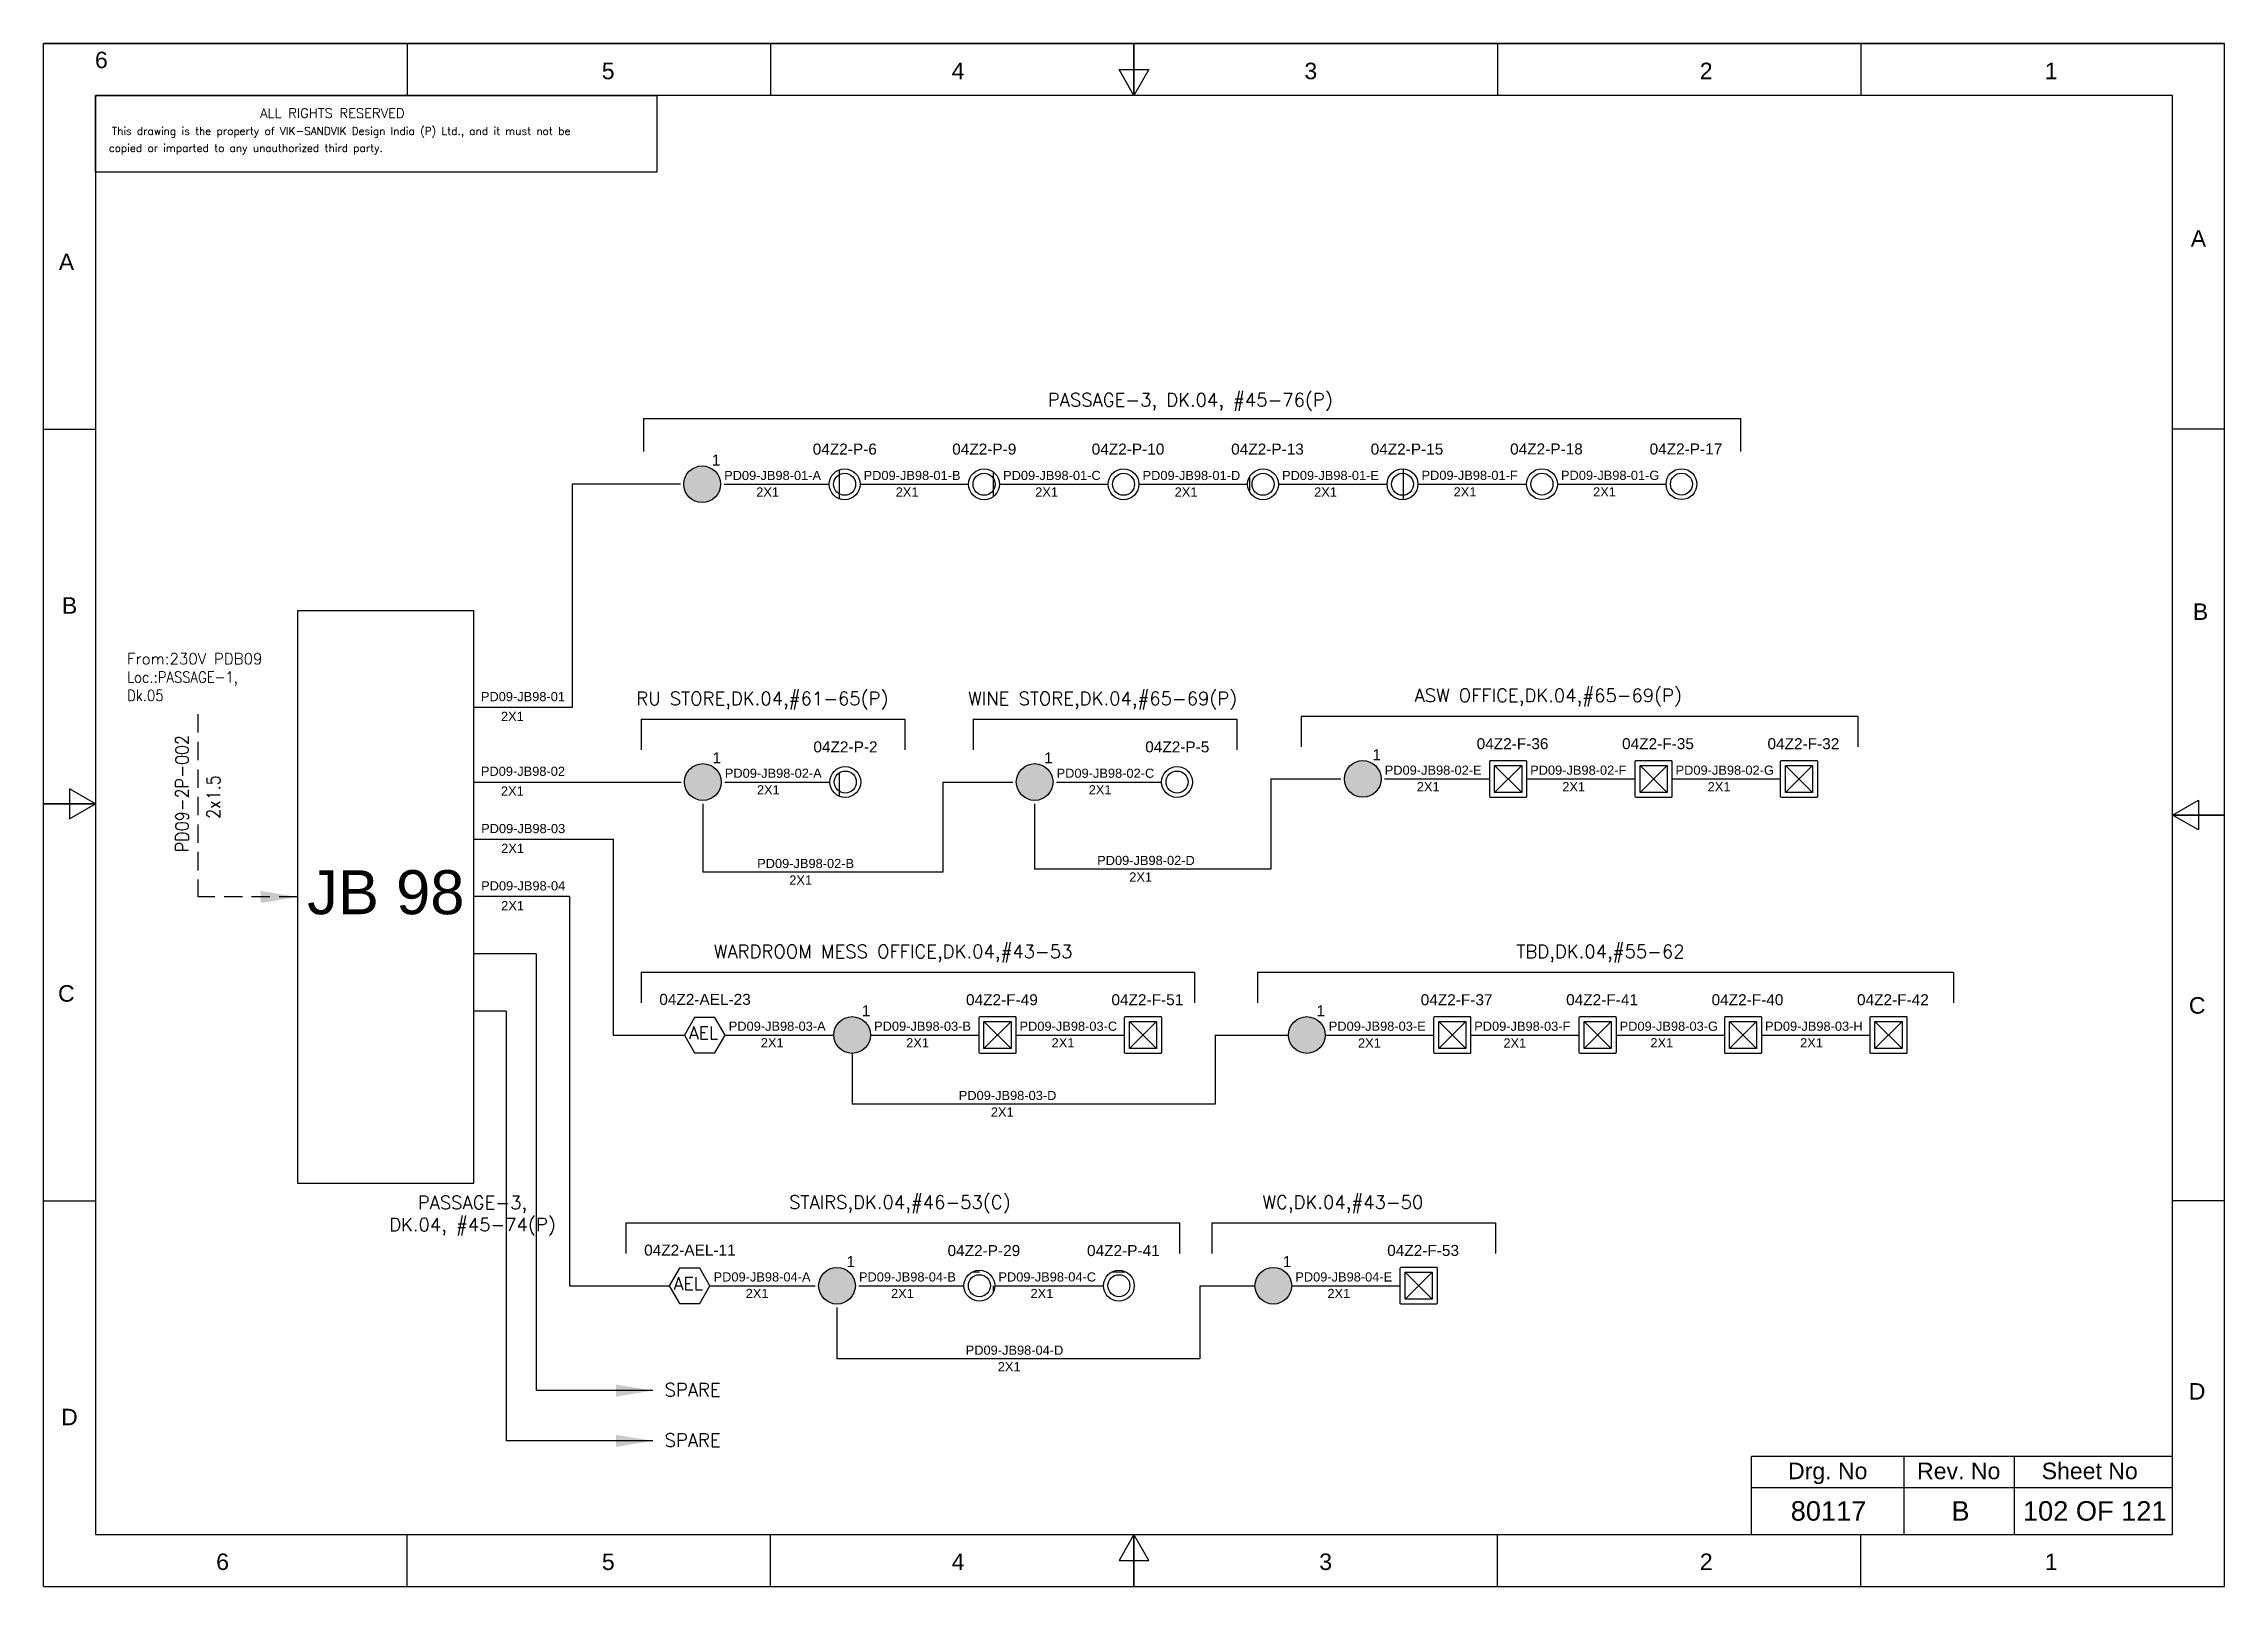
# Model space of a CAD drawing. Header units: inches. Extents: x -3311 to 1429, y -713 to 2436.
# Drawn here: x -2979.2 to -2682.2, y -461.9 to -251.8 of the extents above; entities that cross this region are included whole.
import ezdxf
from ezdxf.enums import TextEntityAlignment as Align

# ---------------------------------------------------------------- set-up
doc = ezdxf.new("R2010")
doc.units = ezdxf.units.IN
doc.linetypes.add('HIDDEN', pattern=[0.375, 0.25, -0.125])
doc.linetypes.add('SOLID', pattern=[0])
for name, color, linetype, lineweight in [('ELEC_TXT-025', 1, 'Continuous', 25), ('HEL-025', 1, 'Continuous', 25), ('HEL-035', 2, 'Continuous', 35)]:
    doc.layers.add(name, color=color, linetype=linetype, lineweight=lineweight)
doc.layers.add('Fmount', color=7, linetype='Continuous')
doc.layers.add('LINE', color=3, linetype='SOLID')
doc.styles.add('_NORMAL', font='arial.ttf')
doc.styles.add('ROMANS', font='simplex.shx', dxfattribs={"width": 0.88})
doc.styles.get("Standard").update_dxf_attribs({"font": 'arial.ttf'})
doc.dimstyles.get("Standard").update_dxf_attribs({"dimtxt": 0.18, "dimasz": 0.18, "dimexe": 0.18, "dimexo": 0.0625, "dimgap": 0.09, "dimtad": 0, "dimtih": 1, "dimtoh": 1, "dimdec": 4, "dimzin": 0, "dimdsep": 46, "dimtxsty": 'Standard', "dimcen": 0.09, "dimadec": 0, "dimazin": 0, "dimtfac": 1, "dimtdec": 4, "dimtofl": 0, "dimtmove": 0, "dimatfit": 3, "dimfxl": 1, "dimtolj": 1, "dimtzin": 0, "dimarcsym": 0})
pattern_1 = [(0, (0, 0), (0, 6.985), [5.08, -1.905]), (90, (0, 0), (-6.985, 4e-16), [5.08, -1.905])]

msp = doc.modelspace()

# ---------------------------------------------------------------- texts
at = {"color": 7}
for s, p in [('PD09-JB98-01-A', (-2886.540084450824, -311.2727992105604, -0.0270609315187806)), ('PD09-JB98-01-B', (-2867.544667444669, -311.2728196726775, -0.0541218630375612)), ('PD09-JB98-01-C', (-2848.54925051194, -311.2734015147196, -0.1082437260751223)), ('PD09-JB98-01-D', (-2829.553833505589, -311.2733923819019, -0.1082437260751223)), ('PD09-JB98-01-E', (-2810.558416499334, -311.2733923819019, -0.1353046575939029)), ('PD09-JB98-01-F', (-2791.5630792165, -311.2550885196474, -0.1623655891126835)), ('PD09-JB98-01-G', (-2772.567662210247, -311.2550885196474, -0.1623655891126835)), ('2X1', (-2882.169375895053, -313.5269530871058, -0.0270609315187806)), ('2X1', (-2863.173958889811, -313.5270411654899, -0.0541218630375612)), ('2X1', (-2844.178541956913, -313.527596234107, -0.0811827945563418)), ('2X1', (-2825.18312495066, -313.527596234107, -0.1082437260751223)), ('2X1', (-2806.187707944406, -313.527596234107, -0.1353046575939029)), ('2X1', (-2787.192370660731, -313.5092423961928, -0.1623655891126835)), ('2X1', (-2768.196953654475, -313.5092423961928, -0.1623655891126835)), ('PD09-JB98-01', (-2919.665528667509, -341.3840145555005)), ('2X1', (-2916.93458592724, -344.0776583475454)), ('PD09-JB98-02', (-2919.665528667509, -351.5510615854764)), ('PD09-JB98-02-E', (-2796.574994294091, -351.4021390475975, -0.0270609315187806)), ('PD09-JB98-02-F', (-2776.768377287837, -351.4021390475973, -0.0270609315187806)), ('PD09-JB98-02-G', (-2756.961760281584, -351.4021390475971, -0.0270609315187806)), ('2X1', (-2916.93458592724, -354.2447053775213)), ('PD09-JB98-02-A', (-2886.446977018302, -351.8186923215383)), ('2X1', (-2882.076268463445, -354.0729138143507)), ('PD09-JB98-02-C', (-2841.259396348809, -351.8186923215383)), ('2X1', (-2836.888687793952, -354.0729138143507)), ('2X1', (-2792.204285739233, -353.6563605404099, -0.0270609315187806)), ('2X1', (-2772.39766873298, -353.6563605404097, -0.0270609315187806)), ('2X1', (-2752.591051726726, -353.6563605404094, -0.0270609315187806)), ('PD09-JB98-03', (-2919.635294439541, -359.3526927214078)), ('2X1', (-2916.904351699272, -362.0463365134528)), ('PD09-JB98-02-B', (-2882.040819528846, -364.1086839357895, 0.0270609315187806)), ('2X1', (-2877.670110973988, -366.3629054286021, 0.0270609315187806)), ('PD09-JB98-02-D', (-2835.736445629415, -363.6921306618483)), ('2X1', (-2831.365737074557, -365.9463521546609)), ('PD09-JB98-04', (-2919.635294439541, -367.1543238573402)), ('2X1', (-2916.904351699272, -369.8479676493852)), ('PD09-JB98-03-A', (-2885.913254296906, -386.2663496679459)), ('PD09-JB98-03-B', (-2866.117837290651, -386.2663496679461)), ('PD09-JB98-03-C', (-2846.311220284395, -386.2663496679461)), ('PD09-JB98-03-E', (-2804.194229152152, -386.2663532052501, 0.0270609315187806)), ('PD09-JB98-03-F', (-2784.387612145896, -386.2663532052501, 0.0270609315187806)), ('PD09-JB98-03-G', (-2764.580995139642, -386.2663532052501, 0.0270609315187806)), ('PD09-JB98-03-H', (-2744.774378133387, -386.2663532052501, 0.0270609315187806)), ('2X1', (-2881.542545741162, -388.5205157433741)), ('2X1', (-2861.747128734907, -388.5205157433741)), ('2X1', (-2841.940511728651, -388.5205157433738)), ('2X1', (-2800.213462864708, -388.55378487143)), ('2X1', (-2780.406845858452, -388.55378487143)), ('2X1', (-2760.389388375119, -388.5258530888762, 0.0270609315187806)), ('2X1', (-2739.99959648286, -388.5258530888762, 0.0270609315187806)), ('PD09-JB98-03-D', (-2854.586252770203, -395.6949542277584, 0.0270609315187806)), ('2X1', (-2850.21554421446, -397.9491203031862, 0.0270609315187806)), ('PD09-JB98-04-A', (-2887.974699389323, -420.404645022126)), ('2X1', (-2883.603990833579, -422.658811097554)), ('PD09-JB98-04-B', (-2868.179282383067, -420.404645022126)), ('2X1', (-2863.808573827324, -422.658811097554)), ('PD09-JB98-04-C', (-2849.183865376812, -420.404645022126)), ('2X1', (-2844.813156821956, -422.6588665149381)), ('PD09-JB98-04-E', (-2808.755674244571, -420.4046485594303, 0.0270609315187806)), ('2X1', (-2804.384965688825, -422.6588146348583, 0.0270609315187806)), ('PD09-JB98-04-D', (-2853.639925639829, -430.3790496723564, 0.0270609315187806)), ('2X1', (-2849.269217084973, -432.6332711651684, 0.0270609315187806))]:
    msp.add_text(s, height=1.25, dxfattribs=at).set_placement(p)
at = {"color": 7, "lineweight": 30}
msp.add_text('JB 98 ', height=6, dxfattribs=at).set_placement((-2931.450829220317, -367.3950146774625), align=Align.MIDDLE_CENTER)
at = {"color": 7}
for s, height, p in [('Drg. No', 2.245994999999999, (-2736.239267734265, -446.1968448396528)), ('Rev. No', 2.245994999999999, (-2718.401652105322, -446.1968448396524)), ('Sheet No', 2.245994999999999, (-2700.560250661434, -446.1968448396528)), ('80117', 2.65275, (-2736.131572322293, -451.6419605317905)), ('B', 2.65275, (-2718.16090173871, -451.6419605317897)), ('102 OF 121', 2.65275, (-2699.87438418873, -451.6419605317897))]:
    msp.add_text(s, height=height, dxfattribs=at).set_placement(p, align=Align.MIDDLE_CENTER)
at = {"insert": (-2842.460686579612, -299.445551784165, -0.0270609315187806), "char_height": 1.8, "width": 80.35367833693469, "attachment_point": 1, "style": '_NORMAL'}
msp.add_mtext('{\\Fromans|c0;\\C2;PASSAGE-3, DK.04, #45-76(P)}', dxfattribs=at)
at = {"color": 7, "insert": (-2967.86064183001, -334.8569919336333), "char_height": 1.5, "width": 44.84489767942082, "attachment_point": 1}
msp.add_mtext('{\\Fromans|c0;\\C2;From:230V PDB09 \\P\\Fsimplex|c0;\\W0.88;Loc.:PASSAGE-1,\\PDk.05}', dxfattribs=at)
at = {"color": 7, "char_height": 1.8, "attachment_point": 1, "style": '_NORMAL'}
for s, insert, width in [('{\\Fromans|c0;\\C2;RU STORE,DK.04,#61-65(P)}', (-2898.502772315045, -340.1105695950971, 0.2431807007524204), 128.8823134951261), ('{\\Fromans|c0;\\C2;WINE STORE,DK.04,#65-69(P)}', (-2853.315191645552, -340.1105695950971, 0.2431807007524204), 128.8823134951261), ('{\\Fromans|c0;\\C2;ASW OFFICE,DK.04,#65-69(P)}', (-2792.516192004523, -339.6940163211564, 0.2161197692336398), 128.8823134951261), ('{\\Fromans|c0;\\C2;WARDROOM MESS OFFICE,DK.04,#43-53}', (-2887.939811318894, -374.5582599545508, 0.2161197692336398), 128.8823134951261), ('{\\Fromans|c0;\\C2;TBD,DK.04,#55-62}', (-2778.649833720265, -374.5582634918562, 0.2161197692336399), 128.8823134951261), ('{\\Fromans|c0;\\C2;STAIRS,DK.04,#46-53(C)}', (-2877.692505055542, -408.6965553087306, 0.2161197692336398), 128.8823134951261), ('{\\Fromans|c0;\\C2;WC,DK.04,#43-50}', (-2813.230728454879, -408.6965588460351, 0.2431807007524204), 128.8823134951261), ('{\\Fromans|c0;\\C2;SPARE}', (-2894.644452397662, -434.2578880574264), 8.165826236390785), ('{\\Fromans|c0;\\C2;SPARE}', (-2894.644452397662, -441.1135169572253), 8.165826236390785)]:
    msp.add_mtext(s, dxfattribs=dict(at, insert=insert, width=width))
at = {"color": 7, "insert": (-2961.26596186144, -361.9467592319625), "char_height": 1.8, "width": 17.12963194783359, "attachment_point": 1, "rotation": 90, "style": '_NORMAL'}
msp.add_mtext('{\\Fromans|c0;\\W0.88;PD09-2P-002}', dxfattribs=at)
at = {"color": 7, "insert": (-2956.995010461302, -357.3849146266298), "char_height": 1.8, "attachment_point": 1, "rotation": 90, "style": '_NORMAL'}
msp.add_mtext('{\\Fsimplex|c0;\\W0.88;2x1.5}', dxfattribs=at)
at = {"color": 7, "insert": (-2932.16258562672, -408.7565193864177), "char_height": 1.8, "attachment_point": 1, "style": '_NORMAL'}
msp.add_mtext('\\pxqc;{\\Fromans|c0;\\C2;PASSAGE-3, \\PDK.04, #45-74(P)}', dxfattribs=at)

# ---------------------------------------------------------------- blocks, each defined once
blk = doc.blocks.new('fr')
at = {"color": 7, "linetype": 'Continuous'}
for p, q in [((33763.99041882888, 4500.404704292372), (33466.99094982888, 4500.404704292372)), ((33466.99094982888, 4500.404704292372), (33763.99041882888, 4500.404704292372)), ((33466.99094982888, 4290.333634292372), (33466.99094982888, 4500.404704292372)), ((33516.49086132888, 4500.404704292372), (33516.49086132888, 4493.331604292372)), ((33565.99077282888, 4500.404704292372), (33565.99077282888, 4493.331604292372)), ((33615.49068432888, 4500.404704292372), (33615.49068432888, 4493.331604292372)), ((33615.49068432888, 4493.331604292372), (33615.49068432888, 4500.404704292372)), ((33615.49068432888, 4500.404704292372), (33615.49068432888, 4493.331604292372)), ((33664.99059582888, 4500.404704292372), (33664.99059582888, 4493.331604292372)), ((33714.49050732888, 4500.404704292372), (33714.49050732888, 4493.331604292372)), ((33763.99041882888, 4290.333634292372), (33763.99041882888, 4500.404704292372)), ((33763.99041882888, 4290.333634292372), (33763.99041882888, 4500.404704292372)), ((33615.49068432888, 4493.331604292372), (33613.44882182088, 4496.868154292371)), ((33613.44882182088, 4496.868154292371), (33617.53254683689, 4496.868154292371)), ((33617.53254683689, 4496.868154292371), (33615.49068432888, 4493.331604292372)), ((33756.91731882888, 4493.331604292372), (33474.06404982888, 4493.331604292372)), ((33474.06404982888, 4493.331604292372), (33474.06404982888, 4297.406734292372)), ((33756.91731882888, 4297.406734292372), (33756.91731882888, 4493.331604292372)), ((33466.99094982888, 4447.886936792373), (33474.06404982888, 4447.886936792373)), ((33763.99041882888, 4447.886936792373), (33756.91731882888, 4447.886936792373)), ((33474.06404982888, 4396.869169292371), (33470.52749982888, 4398.911031800373)), ((33470.52749982888, 4398.911031800373), (33470.52749982888, 4394.827306784372)), ((33466.99094982888, 4396.869169292371), (33474.06404982888, 4396.869169292371)), ((33474.06404982888, 4396.869169292371), (33466.99094982888, 4396.869169292371)), ((33466.99094982888, 4396.869169292371), (33474.06404982888, 4396.869169292371)), ((33470.52749982888, 4394.827306784372), (33474.06404982888, 4396.869169292371)), ((33756.91731882888, 4395.369169292371), (33760.45386882887, 4397.411031800371)), ((33760.45386882887, 4397.411031800371), (33760.45386882887, 4393.327306784372)), ((33763.99041882888, 4395.369169292371), (33756.91731882888, 4395.369169292371)), ((33760.45386882887, 4393.327306784372), (33756.91731882888, 4395.369169292371)), ((33756.91731882888, 4395.369169292371), (33763.99041882888, 4395.369169292371)), ((33763.99041882888, 4395.369169292371), (33756.91731882888, 4395.369169292371)), ((33466.99094982888, 4342.851401792372), (33474.06404982888, 4342.851401792372)), ((33763.99041882888, 4342.851401792372), (33756.91731882888, 4342.851401792372)), ((33474.06404982888, 4297.406734292372), (33756.91731882888, 4297.406734292372)), ((33516.49086132888, 4290.333634292372), (33516.49086132888, 4297.406734292372)), ((33565.99077282888, 4290.333634292372), (33565.99077282888, 4297.406734292372)), ((33615.49068432888, 4297.406734292372), (33613.44882182088, 4293.870184292372)), ((33615.49068432888, 4290.333634292372), (33615.49068432888, 4297.406734292372)), ((33617.53254683689, 4293.870184292372), (33615.49068432888, 4297.406734292372)), ((33615.49068432888, 4297.406734292372), (33615.49068432888, 4290.333634292372)), ((33615.49068432888, 4290.333634292372), (33615.49068432888, 4297.406734292372)), ((33664.99059582888, 4290.333634292372), (33664.99059582888, 4297.406734292372)), ((33714.49050732888, 4290.333634292372), (33714.49050732888, 4297.406734292372)), ((33613.44882182088, 4293.870184292372), (33617.53254683689, 4293.870184292372)), ((33466.99094982888, 4290.333634292372), (33763.99041882888, 4290.333634292372)), ((33466.99094982888, 4290.333634292372), (33763.99041882888, 4290.333634292372))]:
    blk.add_line(p, q, dxfattribs=at)
at = {"color": 7, "style": '_NORMAL'}
for s, p in [('6', (33474.85554122253, 4498.184568051995)), ('5', (33543.88086868043, 4496.684568051995)), ('4', (33591.52292783513, 4496.684568051995)), ('3', (33639.57026672662, 4496.684568051994)), ('2', (33693.41447692277, 4496.684568051995)), ('1', (33740.39470872623, 4496.684568051995)), ('A', (33760.45386882887, 4473.878661882723)), ('A', (33470.10256842159, 4470.684646417788)), ('B', (33470.52499920517, 4423.895143770592)), ('B', (33760.73536651571, 4423.056339053171)), ('C', (33470.08476970382, 4371.074991954313)), ('C', (33760.28539060379, 4369.440827315858)), ('D', (33760.2726824658, 4316.886883350412)), ('D', (33470.50885169667, 4313.392487638034)), ('6', (33491.36728552911, 4293.686598051996)), ('5', (33543.89261298701, 4293.686598051996)), ('4', (33591.53467214172, 4293.686598051996)), ('3', (33641.59491144936, 4293.686598051996)), ('2', (33693.42622122935, 4293.686598051996)), ('1', (33740.40645303282, 4293.686598051996))]:
    blk.add_text(s, height=2.245709249999999, dxfattribs=at).set_placement(p, align=Align.MIDDLE_CENTER)
blk = doc.blocks.new('A$C4BAD7D21')
at = {"layer": 'HEL-025'}
blk.add_lwpolyline([(-34000.00013845507, -7.23888515495e-05), (-34000.00013845501, 2086.008166713233), (-18713.72949524718, 2086.008166713277), (-18713.72949524724, -7.23888078937e-05)], close=True, dxfattribs=at)
at = {"layer": 'HEL-025', "style": 'ROMANS'}
for s, p in [('This drawing is the property of VIK-SANDVIK Design India (P) Ltd., and it must not be', (-33557.56104603212, 1015.847137906297)), (' copied or imparted to any unauthorized third party.', (-33784.71575493622, 550.1417873854515))]:
    blk.add_text(s, height=210, dxfattribs=at).set_placement(p)
at = {"layer": 'HEL-035', "style": 'ROMANS'}
blk.add_text('     ALL RIGHTS RESERVED', height=262.5, dxfattribs=at).set_placement((-30497.35732344113, 1475.667350434829))
blk = doc.blocks.new('FIXED_KEY_SWITCH')
h = blk.add_hatch(color=1)
h.dxf.hatch_style = 1
edge = h.paths.add_edge_path()
edge.add_arc((848.1293472096052, 1737.458094578189), 2.5, 0, 360)
at = {"color": 1}
blk.add_circle((848.1293472096052, 1737.458094578189), 2.5, dxfattribs=at)
at = {"color": 7, "insert": (849.4370786624187, 1741.499464984656), "char_height": 1.5, "attachment_point": 1, "style": '_NORMAL'}
blk.add_mtext_dynamic_manual_height_columns('1', width=1.5, gutter_width=7.5, heights=[0], dxfattribs=at)
blk = doc.blocks.new('SWT')
blk.add_blockref('FIXED_KEY_SWITCH', (0, 0))
blk.add_attdef('TAG_NO', (844.5529265958943, 1741.112352781243), '', height=1.5)
blk = doc.blocks.new('1')
h = blk.add_hatch()
h.set_pattern_fill('ANGLE', color=6)
h.set_pattern_definition(pattern_1)
h.paths.add_polyline_path([(303.2302353130694, 2044.429466900096, 1), (306.2249300712715, 2044.429466900096, 1)], flags=0)
h.paths.add_polyline_path([(302.6275826921704, 2044.429466900096, 1), (306.8275826921705, 2044.429466900096, 1)])
h.paths.add_polyline_path([(306.2249300712715, 2044.429466900096, -1), (303.2302353130694, 2044.429466900096, -1)], flags=16)
h = blk.add_hatch()
h.set_pattern_fill('ANGLE', color=6)
h.set_pattern_definition(pattern_1)
h.paths.add_polyline_path([(303.2302353130694, 2044.429466900096, 1), (306.2249300712715, 2044.429466900096, 1)])
at = {"color": 6}
for radius in [2.099999999999999, 1.497347379101032]:
    blk.add_circle((304.7275826921705, 2044.429466900096), radius, dxfattribs=at)
blk = doc.blocks.new('LED PENDENT LIGHT 15W')
blk.add_blockref('1', (0, 0))
blk.add_attdef('TAG_NO', (301.6269754207697, 2048.098214413763), '', height=1.5)
blk = doc.blocks.new('LED FLUSH MOUNT')
for p, q in [((114817.5814173525, 79431.82363872256), (114604.2757797349, 79218.75747545897)), ((114604.2757797349, 79431.82363872256), (114817.5814173525, 79218.75747545897))]:
    blk.add_line(p, q)
blk.add_lwpolyline([(114571.9285985437, 79470.29055709078), (114849.9285985437, 79470.29055709078, -0.4142135623730951), (114855.9285985437, 79464.29055709078), (114855.9285985437, 79186.29055709078, -0.4142135623730951), (114849.9285985437, 79180.29055709078), (114571.9285985437, 79180.29055709078, -0.4142135623730951), (114565.9285985437, 79186.29055709078), (114565.9285985437, 79464.29055709078, -0.4142135623730951)], format="xyb", close=True)
blk.add_lwpolyline([(114604.2757797349, 79431.82363872256), (114817.5814173525, 79431.82363872256), (114817.5814173525, 79218.75747545897), (114604.2757797349, 79218.75747545897)], close=True)
blk = doc.blocks.new('LED Flush Mounted Light 22W')
blk.add_blockref('LED FLUSH MOUNT', (0, 0))
at = {"style": 'ROMANS', "width": 0.7}
blk.add_attdef('TAG_NO.:', (113905.2667606234, 79578.64476839203), '', height=250, dxfattribs=at)
blk = doc.blocks.new('AEL')
at = {"color": 4}
blk.add_lwpolyline([(989.9752931674598, -190.0937488762077), (992.7522595313308, -190.0937488762077), (994.140742713266, -187.6888254596407), (992.7522595313308, -185.2839020430737), (989.9752931674598, -185.2839020430737), (988.5868099855245, -187.6888254596407)], close=True, dxfattribs=at)
at = {"color": 4, "style": 'ROMANS'}
blk.add_text('AEL', height=1.725, dxfattribs=at).set_placement((989.1959836497424, -188.2711585409042))
blk = doc.blocks.new('AEL_L')
blk.add_blockref('AEL', (0, 0))
blk.add_attdef('TAG_NO', (986.5509174898416, -183.5896636619281), '', height=1.5)

# ---------------------------------------------------------------- linework, layer by layer
for p, q in [((-2907.236398901951, -311.8453003278089), (-2907.236398901951, -342.2241092168515)), ((-2892.504716675825, -311.8453003278093), (-2907.236398901949, -311.8453003278089)), ((-2897.832220760653, -343.8220220080518, -0.0270609315187805), (-2861.917343608884, -343.8220220080507, -0.0270609315187805)), ((-2852.644640091159, -343.8220220080518, -0.0270609315187805), (-2816.729762939391, -343.8220220080507, -0.0270609315187805)), ((-2807.960238036442, -343.4054687341111, -0.0541218630375611), (-2732.152905952291, -343.4054687341088, -0.0541218630375611)), ((-2856.749879961373, -352.391159784132, 0.0270609315187806), (-2856.749879961373, -364.68118441143, 0.0270609315187806)), ((-2812.065477906656, -351.9746065101913), (-2812.065477906656, -364.2646311374893)), ((-2889.437454222236, -355.3653112676286), (-2889.437454222236, -364.6811844114302)), ((-2844.249873552742, -355.3653112676286), (-2844.249873552742, -364.264631137489)), ((-2901.660326112946, -360.1927873827581), (-2901.660326112946, -386.8388501435867)), ((-2856.749879961373, -364.6811844114302, 0.0270609315187806), (-2889.437454222236, -364.6811844114304, 0.0270609315187806)), ((-2812.065477906656, -364.2646311374893), (-2844.249873552742, -364.2646311374893)), ((-2907.584046615724, -367.9944185186907), (-2920.642749246468, -367.9944185186907)), ((-2907.584046615724, -367.9944185186903), (-2907.584046615724, -420.9771454977662)), ((-2912.118456449074, -375.7960496546227), (-2920.642749246468, -375.796049654623)), ((-2912.118456449072, -375.7960496546225), (-2912.118456449072, -435.2548818595569)), ((-2897.852430767269, -378.2697123675057, -0.0541218630375611), (-2822.479462464473, -378.2697123675053, -0.0541218630375611)), ((-2813.896308855621, -378.2697159048109, -0.0541218630375611), (-2719.113786828388, -378.2697159048089, -0.0541218630375611)), ((-2916.229251676978, -383.5976807905552), (-2920.642749246468, -383.5976807905552)), ((-2916.229251676978, -383.5976807905546), (-2916.229251676978, -442.1105107593557)), ((-2819.684712764991, -386.8388536808911, 0.0270609315187806), (-2819.684712764991, -396.2674547033986, 0.0270609315187806)), ((-2869.108314494854, -389.3388501435863), (-2869.108314494854, -396.2674547033992)), ((-2819.684712764989, -396.2674547033985, 0.0270609315187806), (-2869.108314494854, -396.2674547033989, 0.0270609315187806)), ((-2899.913875859686, -412.4080077216856, -0.0541218630375611), (-2824.54090755689, -412.4080077216851, -0.0541218630375611)), ((-2820.140917987192, -412.4080112589899, -0.0270609315187805), (-2781.473347645187, -412.4080112589897, -0.0270609315187805)), ((-2821.746157857408, -420.9771490350708, 0.0270609315187806), (-2821.746157857408, -430.9515501479963, 0.0270609315187806)), ((-2871.169759587271, -423.9513005185688), (-2871.169759587269, -430.9515501479968)), ((-2821.746157857406, -430.9515501479963, 0.0270609315187806), (-2871.169759587271, -430.9515501479968, 0.0270609315187806))]:
    msp.add_line(p, q)
at = {"color": 7, "linetype": 'Continuous'}
for p, q in [((-2689.293606721211, -444.2482094932793), (-2746.612481224925, -444.2482094932793)), ((-2746.612481224925, -454.8439843088345), (-2746.612481224925, -444.2482094932793)), ((-2725.83987956935, -454.8439843088345), (-2725.83987956935, -444.2482094932793)), ((-2710.823609813731, -454.8439843088345), (-2710.823609813731, -444.2482094932793)), ((-2746.612481224925, -448.4310045647571), (-2689.293606721211, -448.4310045647571))]:
    msp.add_line(p, q, dxfattribs=at)
msp.add_lwpolyline([(-2920.642749246468, -329.0937662711942), (-2944.645025501646, -329.0937662711942), (-2944.645025501646, -406.9946855573855), (-2920.642749246468, -406.9946855573855)], close=True)
at = {"linetype": 'HIDDEN', "ltscale": 10}
msp.add_lwpolyline([(-2958.212519157569, -343.1664325972624), (-2958.212519157569, -368.0442259142897)], dxfattribs=at)
at = {"layer": 'LINE', "color": 0}
for p, q in [((-2897.53395028967, -302.8740421240243, -0.0270609315187806), (-2897.53395028967, -307.3740421240238, -0.0270609315187806)), ((-2897.53395028967, -302.8740421240248, -0.0270609315187806), (-2748.1271860462, -302.8740421240227, -0.0270609315187806)), ((-2748.127186046202, -302.8740421240243, -0.0270609315187806), (-2748.127186046202, -307.3740421240241, -0.0270609315187806)), ((-2886.556406634226, -311.8452996862011, -0.0270609315187806), (-2872.235144648772, -311.8452996862011, -0.0270609315187806)), ((-2868.035144648871, -311.8453201483183, -0.0541218630375612), (-2853.239727642617, -311.8453201483183, -0.0541218630375612)), ((-2849.039727715974, -311.8458752169354, -0.0811827945563418), (-2834.244310709719, -311.8458752169354, -0.0811827945563418)), ((-2830.04431070972, -311.8458752169354, -0.1082437260751223), (-2815.248893703465, -311.8458752169354, -0.1082437260751223)), ((-2811.048893703464, -311.8458752169354, -0.1353046575939029), (-2796.25347669721, -311.8458752169354, -0.1353046575939029)), ((-2792.053556420673, -311.8275767964053, -0.1623655891126835), (-2777.258139414418, -311.8275767964053, -0.1623655891126835)), ((-2773.058139414421, -311.8275767964053, -0.1623655891126835), (-2758.262722408166, -311.8275767964053, -0.1623655891126835)), ((-2907.236398901951, -342.2241092168517), (-2920.642749246468, -342.2241092168517)), ((-2897.832220760653, -343.8220220080518, -0.0270609315187805), (-2897.832220760653, -348.0115718168572, -0.0270609315187805)), ((-2861.917343608882, -343.8220220080518, -0.0270609315187805), (-2861.917343608882, -348.0115718168572, -0.0270609315187805)), ((-2852.644640091159, -343.8220220080518, -0.0270609315187805), (-2852.644640091159, -348.0115718168572, -0.0270609315187805)), ((-2816.729762939389, -343.8220220080518, -0.0270609315187805), (-2816.729762939389, -348.0115718168572, -0.0270609315187805)), ((-2807.960238036442, -343.4054687341111, -0.0541218630375611), (-2807.960238036442, -347.5950185429165, -0.0541218630375611)), ((-2732.152905952289, -343.4054687341111, -0.0541218630375611), (-2732.152905952289, -347.5950185429165, -0.0541218630375611)), ((-2920.642749246468, -352.3911562468278), (-2892.411609243037, -352.3911562468275)), ((-2886.463299201659, -352.391192797179), (-2872.14203721625, -352.391192797179)), ((-2856.749879961373, -352.391159784132, 0.0270609315187806), (-2847.224028573544, -352.391159784132, 0.0270609315187806)), ((-2841.275718532167, -352.391192797179), (-2826.954456546757, -352.391192797179)), ((-2812.065477906656, -351.9746065101913), (-2802.539626518826, -351.9746065101914)), ((-2796.591316477449, -351.9746395232382, -0.0270609315187806), (-2782.270054492039, -351.9746395232382, -0.0270609315187806)), ((-2777.25885449204, -351.974639523238, -0.0270609315187806), (-2762.463437485785, -351.974639523238, -0.0270609315187806)), ((-2757.452237485786, -351.9746395232378, -0.0270609315187806), (-2742.656820479532, -351.9746395232378, -0.0270609315187806)), ((-2920.642749246468, -360.1927873827585), (-2901.660326112946, -360.1927873827585)), ((-2897.852430767269, -378.2697123675055, -0.0541218630375611), (-2897.852430767269, -382.4592621763113, -0.0541218630375611)), ((-2822.479462464475, -378.2697123675055, -0.0541218630375611), (-2822.479462464475, -382.4592621763113, -0.0541218630375611)), ((-2813.896308855621, -378.2697159048109, -0.0541218630375611), (-2813.896308855621, -382.4592657136168, -0.0541218630375611)), ((-2719.113786828388, -378.2697159048109, -0.0541218630375611), (-2719.113786828388, -382.4592657136168, -0.0541218630375611)), ((-2901.660326112946, -386.8388501435867), (-2891.957664228849, -386.8388501435863)), ((-2886.403731501108, -386.8388501435867), (-2871.608314494853, -386.8388501435867)), ((-2866.608314494854, -386.8388501435867), (-2851.812897488599, -386.8388501435867)), ((-2846.801697488598, -386.8388501435863), (-2832.006280482343, -386.8388501435863)), ((-2819.684712764991, -386.8388536808911, 0.0270609315187806), (-2809.684706356357, -386.8388536808911, 0.0270609315187806)), ((-2804.684706356355, -386.8388536808909, 0.0270609315187806), (-2789.8892893501, -386.8388536808909, 0.0270609315187806)), ((-2784.878089350099, -386.8388536808909, 0.0270609315187806), (-2770.082672343844, -386.8388536808909, 0.0270609315187806)), ((-2765.071472343843, -386.8388536808909, 0.0270609315187806), (-2750.276055337588, -386.8388536808909, 0.0270609315187806)), ((-2745.26485533759, -386.8388536808909, 0.0270609315187806), (-2730.469438331335, -386.8388536808909, 0.0270609315187806)), ((-2899.913875859686, -412.4080077216854, -0.0541218630375611), (-2899.913875859686, -416.5975575304912, -0.0541218630375611)), ((-2824.540907556892, -412.4080077216854, -0.0541218630375611), (-2824.540907556892, -416.5975575304912, -0.0541218630375611)), ((-2820.140917987192, -412.4080112589899, -0.0270609315187805), (-2820.140917987192, -416.5975610677958, -0.0270609315187805)), ((-2781.473347645189, -412.4080112589899, -0.0270609315187805), (-2781.473347645189, -416.5975610677958, -0.0270609315187805)), ((-2907.584046615723, -420.9771454977662), (-2894.019109321265, -420.9771454977662)), ((-2888.465176593525, -420.9771454977665), (-2874.143914608073, -420.9771454977665)), ((-2868.195604566471, -420.9771454977665), (-2853.874342581015, -420.9771454977665)), ((-2849.674342581014, -420.9771454977665), (-2834.87892557476, -420.9771454977665)), ((-2821.746157857408, -420.9771490350708, 0.0270609315187806), (-2814.246151448773, -420.9771490350708, 0.0270609315187806)), ((-2809.246151448772, -420.9771490350708, 0.0270609315187806), (-2794.450734442517, -420.9771490350708, 0.0270609315187806))]:
    msp.add_line(p, q, dxfattribs=at)

# ---------------------------------------------------------------- block references
for name, p in [('fr', (-36446.21092555008, -4752.250718601207)), ('SWT', (-3737.659908864631, -2049.303391368694, -0.0270609315187806)), ('SWT', (-3737.566801431841, -2089.849250825016)), ('SWT', (-3692.379220762349, -2089.849250825016)), ('SWT', (-3647.694818707631, -2089.432697551076, -0.0270609315187806)), ('SWT', (-3717.237661704459, -2124.296944721776)), ('SWT', (-3655.314053565961, -2124.29694825908, 0.0270609315187806)), ('SWT', (-3719.299106796877, -2158.435240075956)), ('SWT', (-3659.875498658377, -2158.43524361326, 0.0270609315187806))]:
    msp.add_blockref(name, p)
ref = msp.add_blockref('LED PENDENT LIGHT 15W', (-3174.862727340942, -2356.274766586297, -0.0541218630375612))
ref.add_attrib('TAG_NO', '04Z2-P-6', (-2874.47378119912, -307.8079560489479, -0.0541218630375612), dxfattribs={"height": 1.5})
ref = msp.add_blockref('LED PENDENT LIGHT 15W', (-3155.867310334786, -2356.274787048414, -0.0811827945563418))
ref.add_attrib('TAG_NO', '04Z2-P-9', (-2855.478364192965, -307.8079765110649, -0.0811827945563418), dxfattribs={"height": 1.5})
ref = msp.add_blockref('LED PENDENT LIGHT 15W', (-3136.871893401891, -2356.275342117031, -0.1082437260751223))
ref.add_attrib('TAG_NO', '04Z2-P-10', (-2836.482947260069, -307.808531579682, -0.1082437260751223), dxfattribs={"height": 1.5})
ref = msp.add_blockref('LED PENDENT LIGHT 15W', (-3117.876476395635, -2356.275342117031, -0.1353046575939029))
ref.add_attrib('TAG_NO', '04Z2-P-13', (-2817.487530253813, -307.808531579682, -0.1353046575939029), dxfattribs={"height": 1.5})
ref = msp.add_blockref('LED PENDENT LIGHT 15W', (-3098.88105938938, -2356.275342117031, -0.1623655891126835))
ref.add_attrib('TAG_NO', '04Z2-P-15', (-2798.492113247557, -307.808531579682, -0.1623655891126835), dxfattribs={"height": 1.5})
ref = msp.add_blockref('LED PENDENT LIGHT 15W', (-3079.885722106592, -2356.257043696501, -0.1623655891126835))
ref.add_attrib('TAG_NO', '04Z2-P-18', (-2779.49677596477, -307.790233159152, -0.1623655891126835), dxfattribs={"height": 1.5})
ref = msp.add_blockref('LED PENDENT LIGHT 15W', (-3060.890305100337, -2356.257043696501, -0.1623655891126835))
ref.add_attrib('TAG_NO', '04Z2-P-17', (-2760.501358958514, -307.790233159152, -0.1623655891126835), dxfattribs={"height": 1.5})
ref = msp.add_blockref('LED PENDENT LIGHT 15W', (-3174.76961990842, -2396.820659697275, -0.0270609315187806))
ref.add_attrib('TAG_NO', '04Z2-P-2', (-2874.380673766598, -348.3538491599256, -0.0270609315187806), dxfattribs={"height": 1.5})
ref = msp.add_blockref('LED PENDENT LIGHT 15W', (-3129.582039238927, -2396.820659697275, -0.0270609315187806))
ref.add_attrib('TAG_NO', '04Z2-P-5', (-2829.193093097105, -348.3538491599256, -0.0270609315187806), dxfattribs={"height": 1.5})
ref = msp.add_blockref('AEL_L', (-3880.544474214373, -199.1500246839455))
ref.add_attrib('TAG_NO', '04Z2-AEL-23', (-2895.372242173089, -382.7396883458724), dxfattribs={"color": 4, "height": 1.5})
ref = msp.add_blockref('AEL_L', (-3882.605919306789, -233.2883200381257))
ref.add_attrib('TAG_NO', '04Z2-AEL-11', (-2897.433687265506, -416.8779837000522), dxfattribs={"color": 4, "height": 1.5})
ref = msp.add_blockref('LED PENDENT LIGHT 15W', (-3156.501925273186, -2465.406612397863))
ref.add_attrib('TAG_NO', '04Z2-P-29', (-2856.112979131363, -416.9398018605132), dxfattribs={"height": 1.5})
ref = msp.add_blockref('LED PENDENT LIGHT 15W', (-3137.50650826693, -2465.406612397863, -0.0270609315187806))
ref.add_attrib('TAG_NO', '04Z2-P-41', (-2837.117562125108, -416.9398018605132, -0.0270609315187806), dxfattribs={"height": 1.5})
at = {"layer": 'ELEC_TXT-025', "color": 0, "xscale": 0.005, "yscale": 0.005, "zscale": 0.005}
msp.add_blockref('A$C4BAD7D21', (-2802.146875028935, -269.3491551424008), dxfattribs=at)
at = {"layer": 'Fmount'}
ref = msp.add_blockref('LED Flush Mounted Light 22W', (-4761.969300674874, -1722.715660349767, -0.0270609315187806), dxfattribs=dict(at, xscale=0.01728, yscale=0.01728, zscale=0.01728))
ref.add_attrib('TAG_NO.:', '04Z2-F-36', dxfattribs={"layer": '0', "height": 1.5}).set_placement((-2784.055816570668, -348.3701495368292, -0.0270609315187806), align=Align.BOTTOM_LEFT)
ref = msp.add_blockref('LED Flush Mounted Light 22W', (-4742.162683668621, -1722.715660349766, -0.0270609315187806), dxfattribs=dict(at, xscale=0.01728, yscale=0.01728, zscale=0.01728))
ref.add_attrib('TAG_NO.:', '04Z2-F-35', dxfattribs={"layer": '0', "height": 1.5}).set_placement((-2764.249199564414, -348.3701495368288, -0.0270609315187806), align=Align.BOTTOM_LEFT)
ref = msp.add_blockref('LED Flush Mounted Light 22W', (-4722.356066662366, -1722.715660349766, -0.0270609315187806), dxfattribs=dict(at, xscale=0.01728, yscale=0.01728, zscale=0.01728))
ref.add_attrib('TAG_NO.:', '04Z2-F-32', dxfattribs={"layer": '0', "height": 1.5}).set_placement((-2744.442582558161, -348.3701495368287, -0.0270609315187806), align=Align.BOTTOM_LEFT)
ref = msp.add_blockref('LED Flush Mounted Light 22W', (-4831.512143671433, -1757.579870970115), dxfattribs=dict(at, xscale=0.01728, yscale=0.01728, zscale=0.01728))
ref.add_attrib('TAG_NO.:', '04Z2-F-49', dxfattribs={"layer": '0', "height": 1.5}).set_placement((-2853.598659567228, -383.2343601571774), align=Align.BOTTOM_LEFT)
ref = msp.add_blockref('LED Flush Mounted Light 22W', (-4811.705526665178, -1757.579870970115), dxfattribs=dict(at, xscale=0.01728, yscale=0.01728, zscale=0.01728))
ref.add_attrib('TAG_NO.:', '04Z2-F-51', dxfattribs={"layer": '0', "height": 1.5}).set_placement((-2833.792042560972, -383.2343601571772), align=Align.BOTTOM_LEFT)
ref = msp.add_blockref('LED Flush Mounted Light 22W', (-4769.588535532936, -1757.57987450742, 0.0270609315187806), dxfattribs=dict(at, xscale=0.01728, yscale=0.01728, zscale=0.01728))
ref.add_attrib('TAG_NO.:', '04Z2-F-37', dxfattribs={"layer": '0', "height": 1.5}).set_placement((-2791.675051428731, -383.2343636944818, 0.0270609315187806), align=Align.BOTTOM_LEFT)
ref = msp.add_blockref('LED Flush Mounted Light 22W', (-4749.78191852668, -1757.57987450742, 0.0270609315187806), dxfattribs=dict(at, xscale=0.01728, yscale=0.01728, zscale=0.01728))
ref.add_attrib('TAG_NO.:', '04Z2-F-41', dxfattribs={"layer": '0', "height": 1.5}).set_placement((-2771.868434422475, -383.2343636944818, 0.0270609315187806), align=Align.BOTTOM_LEFT)
ref = msp.add_blockref('LED Flush Mounted Light 22W', (-4729.975301520426, -1757.57987450742, 0.0270609315187806), dxfattribs=dict(at, xscale=0.01728, yscale=0.01728, zscale=0.01728))
ref.add_attrib('TAG_NO.:', '04Z2-F-40', dxfattribs={"layer": '0', "height": 1.5}).set_placement((-2752.061817416219, -383.2343636944818, 0.0270609315187806), align=Align.BOTTOM_LEFT)
ref = msp.add_blockref('LED Flush Mounted Light 22W', (-4710.168684514171, -1757.57987450742, 0.0270609315187806), dxfattribs=dict(at, xscale=0.01728, yscale=0.01728, zscale=0.01728))
ref.add_attrib('TAG_NO.:', '04Z2-F-42', dxfattribs={"layer": '0', "height": 1.5}).set_placement((-2732.255200409965, -383.2343636944818, 0.0270609315187806), align=Align.BOTTOM_LEFT)
ref = msp.add_blockref('LED Flush Mounted Light 22W', (-4774.149980625352, -1791.718169861599, 0.0270609315187806), dxfattribs=dict(at, xscale=0.01728, yscale=0.01728, zscale=0.01728))
ref.add_attrib('TAG_NO.:', '04Z2-F-53', dxfattribs={"layer": '0', "height": 1.5}).set_placement((-2796.236496521146, -417.3726590486617, 0.0270609315187806), align=Align.BOTTOM_LEFT)

msp.set_redraw_order([(e.dxf.handle, doc.entitydb.next_handle()) for e in msp.query("TEXT MTEXT ATTDEF DIMENSION ARC_DIMENSION")])  # texts and dimensions are drawn at this point

# ---------------------------------------------------------------- leaders
at = {"linetype": 'HIDDEN', "ltscale": 10}
msp.add_leader([(-2944.645025501646, -368.0442259142897), (-2958.212519157569, -368.0442259142897)], dimstyle='Standard', override={"dimasz": 5, "dimarcsym": 1}, dxfattribs=at)
for points in [[(-2896.263890036316, -435.2548818595569), (-2912.118456449072, -435.2548818595569)], [(-2896.263890036316, -442.1105107593557), (-2916.229251676978, -442.1105107593557)]]:
    msp.add_leader(points, dimstyle='Standard', override={"dimasz": 5, "dimarcsym": 1})

doc.saveas('drawing.dxf')
